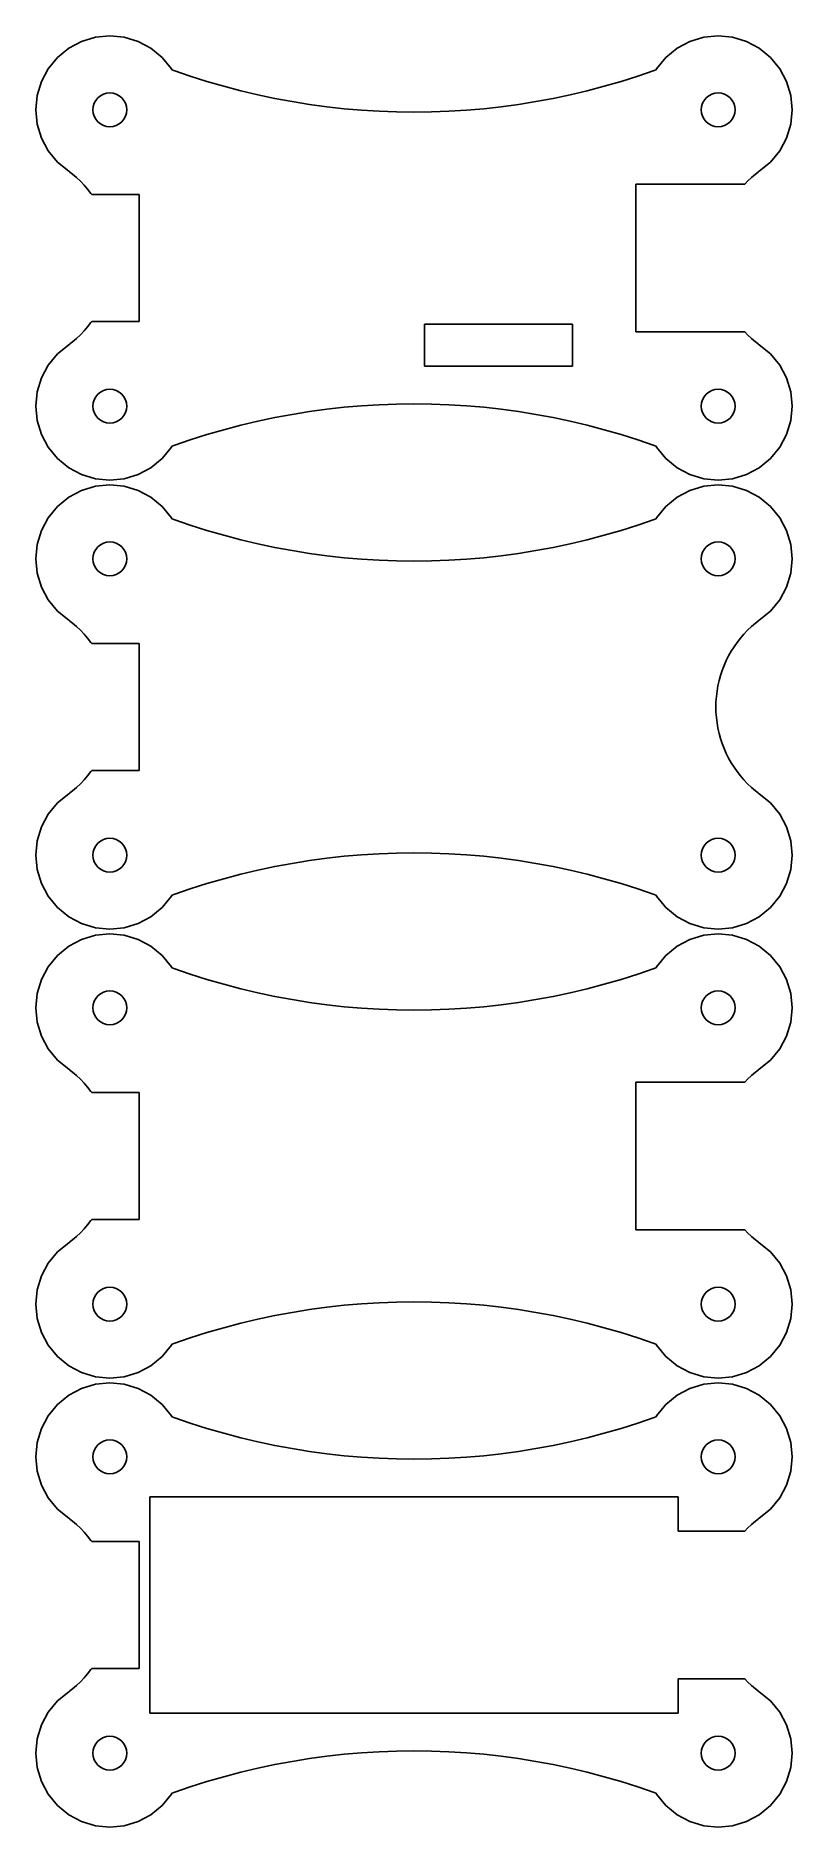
# Model space of a CAD drawing. Header units: metres. Extents: x -11 to 61, y -96 to 74.
import ezdxf

# ---------------------------------------------------------------- set-up
doc = ezdxf.new("R2010")
doc.units = ezdxf.units.M

msp = doc.modelspace()

# ---------------------------------------------------------------- linework, layer by layer
for p, q in [((-6.45695, 73.2453), (-7.66716, 72.5984)), ((-5.1438, 73.6437), (-6.45695, 73.2453)), ((-3.77817, 73.7782), (-5.1438, 73.6437)), ((-2.41254, 73.6437), (-3.77817, 73.7782)), ((-1.09938, 73.2453), (-2.41254, 73.6437)), ((0.11081, 72.5984), (-1.09938, 73.2453)), ((51.0994, 73.2453), (49.8892, 72.5984)), ((52.4125, 73.6437), (51.0994, 73.2453)), ((53.7782, 73.7782), (52.4125, 73.6437)), ((55.1438, 73.6437), (53.7782, 73.7782)), ((56.457, 73.2453), (55.1438, 73.6437)), ((57.6672, 72.5984), (56.457, 73.2453)), ((-8.72792, 71.7279), (-9.59845, 70.6672)), ((-7.66716, 72.5984), (-8.72792, 71.7279)), ((1.17157, 71.7279), (0.11081, 72.5984)), ((2.0421, 70.6672), (1.17157, 71.7279)), ((48.8284, 71.7279), (47.9579, 70.6672)), ((49.8892, 72.5984), (48.8284, 71.7279)), ((58.7279, 71.7279), (57.6672, 72.5984)), ((59.5984, 70.6672), (58.7279, 71.7279)), ((-9.59845, 70.6672), (-10.2453, 69.457)), ((2.10133, 70.5563), (2.0421, 70.6672)), ((2.11992, 70.5563), (2.10133, 70.5563)), ((2.2709, 70.5002), (2.11992, 70.5563)), ((3.8367, 69.9615), (2.2709, 70.5002)), ((5.41524, 69.4615), (3.8367, 69.9615)), ((46.1633, 69.9615), (44.5847, 69.4615)), ((47.7291, 70.5002), (46.1633, 69.9615)), ((47.8801, 70.5563), (47.7291, 70.5002)), ((47.8987, 70.5563), (47.8801, 70.5563)), ((47.9579, 70.6672), (47.8987, 70.5563)), ((60.2453, 69.457), (59.5984, 70.6672)), ((-10.6437, 68.1438), (-10.7782, 66.7782)), ((-10.2453, 69.457), (-10.6437, 68.1438)), ((-5.10852, 67.6671), (-4.90953, 67.9095)), ((-4.90953, 67.9095), (-4.66708, 68.1085)), ((-4.66708, 68.1085), (-4.39046, 68.2564)), ((-4.39046, 68.2564), (-4.09032, 68.3474)), ((-4.09032, 68.3474), (-3.77817, 68.3782)), ((-3.77817, 68.3782), (-3.46602, 68.3474)), ((-3.46602, 68.3474), (-3.16588, 68.2564)), ((-3.16588, 68.2564), (-2.88925, 68.1085)), ((-2.88925, 68.1085), (-2.64679, 67.9095)), ((-2.64679, 67.9095), (-2.44781, 67.6671)), ((7.00557, 69.0003), (5.41524, 69.4615)), ((8.60675, 68.5783), (7.00557, 69.0003)), ((10.2178, 68.1956), (8.60675, 68.5783)), ((11.8378, 67.8527), (10.2178, 68.1956)), ((13.4656, 67.5496), (11.8378, 67.8527)), ((38.1622, 67.8527), (36.5343, 67.5496)), ((39.7822, 68.1956), (38.1622, 67.8527)), ((41.3932, 68.5783), (39.7822, 68.1956)), ((42.9944, 69.0003), (41.3932, 68.5783)), ((44.5847, 69.4615), (42.9944, 69.0003)), ((52.4478, 67.6671), (52.6468, 67.9095)), ((52.6468, 67.9095), (52.8893, 68.1085)), ((52.8893, 68.1085), (53.1659, 68.2564)), ((53.1659, 68.2564), (53.466, 68.3474)), ((53.466, 68.3474), (53.7782, 68.3782)), ((53.7782, 68.3782), (54.0903, 68.3474)), ((54.0903, 68.3474), (54.3905, 68.2564)), ((54.3905, 68.2564), (54.6671, 68.1085)), ((54.6671, 68.1085), (54.9095, 67.9095)), ((54.9095, 67.9095), (55.1085, 67.6671)), ((60.6437, 68.1438), (60.2453, 69.457)), ((60.7782, 66.7782), (60.6437, 68.1438)), ((-10.7782, 66.7782), (-10.6437, 65.4125)), ((-5.37817, 66.7782), (-5.34743, 67.0903)), ((-5.34743, 66.466), (-5.37817, 66.7782)), ((-5.34743, 67.0903), (-5.25638, 67.3905)), ((-5.25638, 66.1659), (-5.34743, 66.466)), ((-5.25638, 67.3905), (-5.10852, 67.6671)), ((-5.10852, 65.8893), (-5.25638, 66.1659)), ((-2.44781, 67.6671), (-2.29996, 67.3905)), ((-2.29996, 66.1659), (-2.44781, 65.8893)), ((-2.29996, 67.3905), (-2.20891, 67.0903)), ((-2.20891, 66.466), (-2.29996, 66.1659)), ((-2.20891, 67.0903), (-2.17816, 66.7782)), ((-2.17816, 66.7782), (-2.20891, 66.466)), ((15.1005, 67.2866), (13.4656, 67.5496)), ((16.7413, 67.0637), (15.1005, 67.2866)), ((18.387, 66.8812), (16.7413, 67.0637)), ((20.0368, 66.7392), (18.387, 66.8812)), ((21.6895, 66.6376), (20.0368, 66.7392)), ((23.3443, 66.5767), (21.6895, 66.6376)), ((25, 66.5563), (23.3443, 66.5767)), ((26.6557, 66.5767), (25, 66.5563)), ((28.3105, 66.6376), (26.6557, 66.5767)), ((29.9632, 66.7392), (28.3105, 66.6376)), ((31.613, 66.8812), (29.9632, 66.7392)), ((33.2587, 67.0637), (31.613, 66.8812)), ((34.8995, 67.2866), (33.2587, 67.0637)), ((36.5343, 67.5496), (34.8995, 67.2866)), ((52.1782, 66.7782), (52.2089, 67.0903)), ((52.2089, 66.466), (52.1782, 66.7782)), ((52.2089, 67.0903), (52.3, 67.3905)), ((52.3, 66.1659), (52.2089, 66.466)), ((52.3, 67.3905), (52.4478, 67.6671)), ((52.4478, 65.8893), (52.3, 66.1659)), ((55.1085, 67.6671), (55.2564, 67.3905)), ((55.2564, 66.1659), (55.1085, 65.8893)), ((55.2564, 67.3905), (55.3474, 67.0903)), ((55.3474, 66.466), (55.2564, 66.1659)), ((55.3474, 67.0903), (55.3782, 66.7782)), ((55.3782, 66.7782), (55.3474, 66.466)), ((60.6437, 65.4125), (60.7782, 66.7782)), ((-10.6437, 65.4125), (-10.2453, 64.0994)), ((-4.90953, 65.6468), (-5.10852, 65.8893)), ((-4.66708, 65.4478), (-4.90953, 65.6468)), ((-4.39046, 65.3), (-4.66708, 65.4478)), ((-4.09032, 65.2089), (-4.39046, 65.3)), ((-3.77817, 65.1782), (-4.09032, 65.2089)), ((-3.46602, 65.2089), (-3.77817, 65.1782)), ((-3.16588, 65.3), (-3.46602, 65.2089)), ((-2.88925, 65.4478), (-3.16588, 65.3)), ((-2.64679, 65.6468), (-2.88925, 65.4478)), ((-2.44781, 65.8893), (-2.64679, 65.6468)), ((52.6468, 65.6468), (52.4478, 65.8893)), ((52.8893, 65.4478), (52.6468, 65.6468)), ((53.1659, 65.3), (52.8893, 65.4478)), ((53.466, 65.2089), (53.1659, 65.3)), ((53.7782, 65.1782), (53.466, 65.2089)), ((54.0903, 65.2089), (53.7782, 65.1782)), ((54.3905, 65.3), (54.0903, 65.2089)), ((54.6671, 65.4478), (54.3905, 65.3)), ((54.9095, 65.6468), (54.6671, 65.4478)), ((55.1085, 65.8893), (54.9095, 65.6468)), ((60.2453, 64.0994), (60.6437, 65.4125)), ((-10.2453, 64.0994), (-9.59845, 62.8892)), ((-9.59845, 62.8892), (-8.72792, 61.8284)), ((58.7279, 61.8284), (59.5984, 62.8892)), ((59.5984, 62.8892), (60.2453, 64.0994)), ((-8.72792, 61.8284), (-7.66716, 60.9579)), ((57.6672, 60.9579), (58.7279, 61.8284)), ((-7.66716, 60.9579), (-7.55634, 60.8987)), ((-7.55634, 60.8987), (-7.55634, 60.8816)), ((-7.55634, 60.8816), (-7.31221, 60.6911)), ((-7.31221, 60.6911), (-6.9304, 60.3618)), ((-6.9304, 60.3618), (-6.56523, 60.0141)), ((-6.56523, 60.0141), (-6.21754, 59.6489)), ((-6.21754, 59.6489), (-5.8882, 59.2671)), ((46, 45.75), (46, 59.75)), ((46, 59.75), (56.3138, 59.75)), ((56.3138, 59.75), (56.5652, 60.0141)), ((56.5652, 60.0141), (56.9304, 60.3618)), ((56.9304, 60.3618), (57.3122, 60.6911)), ((57.3122, 60.6911), (57.5563, 60.8816)), ((57.5563, 60.8987), (57.6672, 60.9579)), ((57.5563, 60.8816), (57.5563, 60.8987)), ((-5.8882, 59.2671), (-5.57799, 58.8696)), ((-5.57799, 58.8696), (-5.49376, 58.75)), ((-5.49376, 58.75), (-1, 58.75)), ((-1, 58.75), (-1, 46.75)), ((-6.21754, 45.8511), (-6.56523, 45.4859)), ((-5.8882, 46.2329), (-6.21754, 45.8511)), ((-5.57799, 46.6304), (-5.8882, 46.2329)), ((-5.49374, 46.75), (-5.57799, 46.6304)), ((-1, 46.75), (-5.49374, 46.75)), ((26, 42.5), (26, 46.5)), ((26, 46.5), (40, 46.5)), ((40, 46.5), (40, 42.5)), ((-7.66716, 44.5421), (-8.72792, 43.6716)), ((-7.55634, 44.6013), (-7.66716, 44.5421)), ((-7.31221, 44.8089), (-7.55634, 44.6184)), ((-7.55634, 44.6184), (-7.55634, 44.6013)), ((-6.9304, 45.1382), (-7.31221, 44.8089)), ((-6.56523, 45.4859), (-6.9304, 45.1382)), ((56.3138, 45.75), (46, 45.75)), ((56.5652, 45.4859), (56.3138, 45.75)), ((56.9304, 45.1382), (56.5652, 45.4859)), ((57.3122, 44.8089), (56.9304, 45.1382)), ((57.5563, 44.6184), (57.3122, 44.8089)), ((57.5563, 44.6013), (57.5563, 44.6184)), ((57.6672, 44.5421), (57.5563, 44.6013)), ((58.7279, 43.6716), (57.6672, 44.5421)), ((-9.59845, 42.6108), (-10.2453, 41.4006)), ((-8.72792, 43.6716), (-9.59845, 42.6108)), ((40, 42.5), (26, 42.5)), ((59.5984, 42.6108), (58.7279, 43.6716)), ((60.2453, 41.4006), (59.5984, 42.6108)), ((-10.2453, 41.4006), (-10.6437, 40.0875)), ((60.6437, 40.0875), (60.2453, 41.4006)), ((-10.6437, 40.0875), (-10.7782, 38.7218)), ((-5.37817, 38.7218), (-5.34743, 39.034)), ((-5.34743, 39.034), (-5.25638, 39.3341)), ((-5.25638, 39.3341), (-5.10852, 39.6107)), ((-5.10852, 39.6107), (-4.90953, 39.8532)), ((-4.90953, 39.8532), (-4.66708, 40.0522)), ((-4.66708, 40.0522), (-4.39046, 40.2)), ((-4.39046, 40.2), (-4.09032, 40.2911)), ((-4.09032, 40.2911), (-3.77817, 40.3218)), ((-3.77817, 40.3218), (-3.46602, 40.2911)), ((-3.46602, 40.2911), (-3.16588, 40.2)), ((-3.16588, 40.2), (-2.88925, 40.0522)), ((-2.88925, 40.0522), (-2.64679, 39.8532)), ((-2.64679, 39.8532), (-2.44781, 39.6107)), ((-2.44781, 39.6107), (-2.29996, 39.3341)), ((-2.29996, 39.3341), (-2.20891, 39.034)), ((-2.20891, 39.034), (-2.17816, 38.7218)), ((52.1782, 38.7218), (52.2089, 39.034)), ((52.2089, 39.034), (52.3, 39.3341)), ((52.3, 39.3341), (52.4478, 39.6107)), ((52.4478, 39.6107), (52.6468, 39.8532)), ((52.6468, 39.8532), (52.8893, 40.0522)), ((52.8893, 40.0522), (53.1659, 40.2)), ((53.1659, 40.2), (53.466, 40.2911)), ((53.466, 40.2911), (53.7782, 40.3218)), ((53.7782, 40.3218), (54.0903, 40.2911)), ((54.0903, 40.2911), (54.3905, 40.2)), ((54.3905, 40.2), (54.6671, 40.0522)), ((54.6671, 40.0522), (54.9095, 39.8532)), ((54.9095, 39.8532), (55.1085, 39.6107)), ((55.1085, 39.6107), (55.2564, 39.3341)), ((55.2564, 39.3341), (55.3474, 39.034)), ((55.3474, 39.034), (55.3782, 38.7218)), ((60.7782, 38.7218), (60.6437, 40.0875)), ((-10.7782, 38.7218), (-10.6437, 37.3562)), ((-10.6437, 37.3562), (-10.2453, 36.043)), ((-5.34743, 38.4097), (-5.37817, 38.7218)), ((-5.25638, 38.1095), (-5.34743, 38.4097)), ((-5.10852, 37.8329), (-5.25638, 38.1095)), ((-4.90953, 37.5905), (-5.10852, 37.8329)), ((-4.66708, 37.3915), (-4.90953, 37.5905)), ((-4.39046, 37.2436), (-4.66708, 37.3915)), ((-2.88925, 37.3915), (-3.16588, 37.2436)), ((-2.64679, 37.5905), (-2.88925, 37.3915)), ((-2.44781, 37.8329), (-2.64679, 37.5905)), ((-2.29996, 38.1095), (-2.44781, 37.8329)), ((-2.20891, 38.4097), (-2.29996, 38.1095)), ((-2.17816, 38.7218), (-2.20891, 38.4097)), ((8.60675, 36.9217), (10.2178, 37.3044)), ((10.2178, 37.3044), (11.8378, 37.6473)), ((11.8378, 37.6473), (13.4656, 37.9504)), ((13.4656, 37.9504), (15.1005, 38.2134)), ((15.1005, 38.2134), (16.7413, 38.4363)), ((16.7413, 38.4363), (18.387, 38.6188)), ((18.387, 38.6188), (20.0368, 38.7608)), ((20.0368, 38.7608), (21.6895, 38.8624)), ((21.6895, 38.8624), (23.3443, 38.9233)), ((23.3443, 38.9233), (25, 38.9437)), ((25, 38.9437), (26.6557, 38.9233)), ((26.6557, 38.9233), (28.3105, 38.8624)), ((28.3105, 38.8624), (29.9632, 38.7608)), ((29.9632, 38.7608), (31.613, 38.6188)), ((31.613, 38.6188), (33.2587, 38.4363)), ((33.2587, 38.4363), (34.8995, 38.2134)), ((34.8995, 38.2134), (36.5343, 37.9504)), ((36.5343, 37.9504), (38.1622, 37.6473)), ((38.1622, 37.6473), (39.7822, 37.3044)), ((39.7822, 37.3044), (41.3932, 36.9217)), ((52.2089, 38.4097), (52.1782, 38.7218)), ((52.3, 38.1095), (52.2089, 38.4097)), ((52.4478, 37.8329), (52.3, 38.1095)), ((52.6468, 37.5905), (52.4478, 37.8329)), ((52.8893, 37.3915), (52.6468, 37.5905)), ((53.1659, 37.2436), (52.8893, 37.3915)), ((54.6671, 37.3915), (54.3905, 37.2436)), ((54.9095, 37.5905), (54.6671, 37.3915)), ((55.1085, 37.8329), (54.9095, 37.5905)), ((55.2564, 38.1095), (55.1085, 37.8329)), ((55.3474, 38.4097), (55.2564, 38.1095)), ((55.3782, 38.7218), (55.3474, 38.4097)), ((60.2453, 36.043), (60.6437, 37.3562)), ((60.6437, 37.3562), (60.7782, 38.7218)), ((-10.2453, 36.043), (-9.59845, 34.8328)), ((-4.09032, 37.1526), (-4.39046, 37.2436)), ((-3.77817, 37.1218), (-4.09032, 37.1526)), ((-3.46602, 37.1526), (-3.77817, 37.1218)), ((-3.16588, 37.2436), (-3.46602, 37.1526)), ((3.8367, 35.5385), (5.41524, 36.0385)), ((5.41524, 36.0385), (7.00557, 36.4997)), ((7.00557, 36.4997), (8.60675, 36.9217)), ((41.3932, 36.9217), (42.9944, 36.4997)), ((42.9944, 36.4997), (44.5847, 36.0385)), ((44.5847, 36.0385), (46.1633, 35.5385)), ((53.466, 37.1526), (53.1659, 37.2436)), ((53.7782, 37.1218), (53.466, 37.1526)), ((54.0903, 37.1526), (53.7782, 37.1218)), ((54.3905, 37.2436), (54.0903, 37.1526)), ((59.5984, 34.8328), (60.2453, 36.043)), ((-9.59845, 34.8328), (-8.72792, 33.7721)), ((1.17157, 33.7721), (2.0421, 34.8328)), ((2.0421, 34.8328), (2.10133, 34.9437)), ((2.10133, 34.9437), (2.11992, 34.9437)), ((2.11992, 34.9437), (2.2709, 34.9998)), ((2.2709, 34.9998), (3.8367, 35.5385)), ((46.1633, 35.5385), (47.7291, 34.9998)), ((47.7291, 34.9998), (47.8801, 34.9437)), ((47.8801, 34.9437), (47.8987, 34.9437)), ((47.8987, 34.9437), (47.9579, 34.8328)), ((47.9579, 34.8328), (48.8284, 33.7721)), ((58.7279, 33.7721), (59.5984, 34.8328)), ((-8.72792, 33.7721), (-7.66716, 32.9016)), ((-7.66716, 32.9016), (-6.45695, 32.2547)), ((-6.45695, 32.2547), (-5.1438, 31.8563)), ((-2.41254, 31.8563), (-1.09938, 32.2547)), ((-1.09938, 32.2547), (0.11081, 32.9016)), ((0.11081, 32.9016), (1.17157, 33.7721)), ((48.8284, 33.7721), (49.8892, 32.9016)), ((49.8892, 32.9016), (51.0994, 32.2547)), ((51.0994, 32.2547), (52.4125, 31.8563)), ((55.1438, 31.8563), (56.457, 32.2547)), ((56.457, 32.2547), (57.6672, 32.9016)), ((57.6672, 32.9016), (58.7279, 33.7721)), ((-6.45695, 30.7453), (-7.66716, 30.0984)), ((-5.1438, 31.1437), (-6.45695, 30.7453)), ((-5.1438, 31.8563), (-3.77817, 31.7218)), ((-3.77817, 31.2782), (-5.1438, 31.1437)), ((-3.77817, 31.7218), (-2.41254, 31.8563)), ((-2.41254, 31.1437), (-3.77817, 31.2782)), ((-1.09938, 30.7453), (-2.41254, 31.1437)), ((0.11081, 30.0984), (-1.09938, 30.7453)), ((51.0994, 30.7453), (49.8892, 30.0984)), ((52.4125, 31.1437), (51.0994, 30.7453)), ((52.4125, 31.8563), (53.7782, 31.7218)), ((53.7782, 31.2782), (52.4125, 31.1437)), ((53.7782, 31.7218), (55.1438, 31.8563)), ((55.1438, 31.1437), (53.7782, 31.2782)), ((56.457, 30.7453), (55.1438, 31.1437)), ((57.6672, 30.0984), (56.457, 30.7453)), ((-8.72792, 29.2279), (-9.59845, 28.1672)), ((-7.66716, 30.0984), (-8.72792, 29.2279)), ((1.17157, 29.2279), (0.11081, 30.0984)), ((2.0421, 28.1672), (1.17157, 29.2279)), ((48.8284, 29.2279), (47.9579, 28.1672)), ((49.8892, 30.0984), (48.8284, 29.2279)), ((58.7279, 29.2279), (57.6672, 30.0984)), ((59.5984, 28.1672), (58.7279, 29.2279)), ((-9.59845, 28.1672), (-10.2453, 26.957)), ((2.10133, 28.0563), (2.0421, 28.1672)), ((2.11992, 28.0563), (2.10133, 28.0563)), ((2.2709, 28.0002), (2.11992, 28.0563)), ((3.8367, 27.4615), (2.2709, 28.0002)), ((5.41524, 26.9615), (3.8367, 27.4615)), ((46.1633, 27.4615), (44.5847, 26.9615)), ((47.7291, 28.0002), (46.1633, 27.4615)), ((47.8801, 28.0563), (47.7291, 28.0002)), ((47.8987, 28.0563), (47.8801, 28.0563)), ((47.9579, 28.1672), (47.8987, 28.0563)), ((60.2453, 26.957), (59.5984, 28.1672)), ((-10.6437, 25.6438), (-10.7782, 24.2782)), ((-10.2453, 26.957), (-10.6437, 25.6438)), ((-4.90953, 25.4095), (-4.66708, 25.6085)), ((-4.66708, 25.6085), (-4.39046, 25.7564)), ((-4.39046, 25.7564), (-4.09032, 25.8474)), ((-4.09032, 25.8474), (-3.77817, 25.8782)), ((-3.77817, 25.8782), (-3.46602, 25.8474)), ((-3.46602, 25.8474), (-3.16588, 25.7564)), ((-3.16588, 25.7564), (-2.88925, 25.6085)), ((-2.88925, 25.6085), (-2.64679, 25.4095)), ((7.00557, 26.5003), (5.41524, 26.9615)), ((8.60675, 26.0783), (7.00557, 26.5003)), ((10.2178, 25.6956), (8.60675, 26.0783)), ((11.8378, 25.3527), (10.2178, 25.6956)), ((39.7822, 25.6956), (38.1622, 25.3527)), ((41.3932, 26.0783), (39.7822, 25.6956)), ((42.9944, 26.5003), (41.3932, 26.0783)), ((44.5847, 26.9615), (42.9944, 26.5003)), ((52.6468, 25.4095), (52.8893, 25.6085)), ((52.8893, 25.6085), (53.1659, 25.7564)), ((53.1659, 25.7564), (53.466, 25.8474)), ((53.466, 25.8474), (53.7782, 25.8782)), ((53.7782, 25.8782), (54.0903, 25.8474)), ((54.0903, 25.8474), (54.3905, 25.7564)), ((54.3905, 25.7564), (54.6671, 25.6085)), ((54.6671, 25.6085), (54.9095, 25.4095)), ((60.6437, 25.6438), (60.2453, 26.957)), ((60.7782, 24.2782), (60.6437, 25.6438)), ((-10.7782, 24.2782), (-10.6437, 22.9125)), ((-5.37817, 24.2782), (-5.34743, 24.5903)), ((-5.34743, 23.966), (-5.37817, 24.2782)), ((-5.34743, 24.5903), (-5.25638, 24.8905)), ((-5.25638, 23.6659), (-5.34743, 23.966)), ((-5.25638, 24.8905), (-5.10852, 25.1671)), ((-5.10852, 25.1671), (-4.90953, 25.4095)), ((-2.64679, 25.4095), (-2.44781, 25.1671)), ((-2.44781, 25.1671), (-2.29996, 24.8905)), ((-2.29996, 24.8905), (-2.20891, 24.5903)), ((-2.20891, 23.966), (-2.29996, 23.6659)), ((-2.20891, 24.5903), (-2.17816, 24.2782)), ((-2.17816, 24.2782), (-2.20891, 23.966)), ((13.4656, 25.0496), (11.8378, 25.3527)), ((15.1005, 24.7866), (13.4656, 25.0496)), ((16.7413, 24.5637), (15.1005, 24.7866)), ((18.387, 24.3812), (16.7413, 24.5637)), ((20.0368, 24.2392), (18.387, 24.3812)), ((21.6895, 24.1376), (20.0368, 24.2392)), ((23.3443, 24.0767), (21.6895, 24.1376)), ((25, 24.0563), (23.3443, 24.0767)), ((26.6557, 24.0767), (25, 24.0563)), ((28.3105, 24.1376), (26.6557, 24.0767)), ((29.9632, 24.2392), (28.3105, 24.1376)), ((31.613, 24.3812), (29.9632, 24.2392)), ((33.2587, 24.5637), (31.613, 24.3812)), ((34.8995, 24.7866), (33.2587, 24.5637)), ((36.5343, 25.0496), (34.8995, 24.7866)), ((38.1622, 25.3527), (36.5343, 25.0496)), ((52.1782, 24.2782), (52.2089, 24.5903)), ((52.2089, 23.966), (52.1782, 24.2782)), ((52.2089, 24.5903), (52.3, 24.8905)), ((52.3, 23.6659), (52.2089, 23.966)), ((52.3, 24.8905), (52.4478, 25.1671)), ((52.4478, 25.1671), (52.6468, 25.4095)), ((54.9095, 25.4095), (55.1085, 25.1671)), ((55.1085, 25.1671), (55.2564, 24.8905)), ((55.2564, 24.8905), (55.3474, 24.5903)), ((55.3474, 23.966), (55.2564, 23.6659)), ((55.3474, 24.5903), (55.3782, 24.2782)), ((55.3782, 24.2782), (55.3474, 23.966)), ((60.6437, 22.9125), (60.7782, 24.2782)), ((-10.6437, 22.9125), (-10.2453, 21.5994)), ((-5.10852, 23.3893), (-5.25638, 23.6659)), ((-4.90953, 23.1468), (-5.10852, 23.3893)), ((-4.66708, 22.9478), (-4.90953, 23.1468)), ((-4.39046, 22.8), (-4.66708, 22.9478)), ((-4.09032, 22.7089), (-4.39046, 22.8)), ((-3.77817, 22.6782), (-4.09032, 22.7089)), ((-3.46602, 22.7089), (-3.77817, 22.6782)), ((-3.16588, 22.8), (-3.46602, 22.7089)), ((-2.88925, 22.9478), (-3.16588, 22.8)), ((-2.64679, 23.1468), (-2.88925, 22.9478)), ((-2.44781, 23.3893), (-2.64679, 23.1468)), ((-2.29996, 23.6659), (-2.44781, 23.3893)), ((52.4478, 23.3893), (52.3, 23.6659)), ((52.6468, 23.1468), (52.4478, 23.3893)), ((52.8893, 22.9478), (52.6468, 23.1468)), ((53.1659, 22.8), (52.8893, 22.9478)), ((53.466, 22.7089), (53.1659, 22.8)), ((53.7782, 22.6782), (53.466, 22.7089)), ((54.0903, 22.7089), (53.7782, 22.6782)), ((54.3905, 22.8), (54.0903, 22.7089)), ((54.6671, 22.9478), (54.3905, 22.8)), ((54.9095, 23.1468), (54.6671, 22.9478)), ((55.1085, 23.3893), (54.9095, 23.1468)), ((55.2564, 23.6659), (55.1085, 23.3893)), ((60.2453, 21.5994), (60.6437, 22.9125)), ((-10.2453, 21.5994), (-9.59845, 20.3892)), ((-9.59845, 20.3892), (-8.72792, 19.3284)), ((58.7279, 19.3284), (59.5984, 20.3892)), ((59.5984, 20.3892), (60.2453, 21.5994)), ((-8.72792, 19.3284), (-7.66716, 18.4579)), ((57.6672, 18.4579), (58.7279, 19.3284)), ((-7.66716, 18.4579), (-7.55634, 18.3987)), ((-7.55634, 18.3987), (-7.55634, 18.3816)), ((-7.55634, 18.3816), (-7.31221, 18.1911)), ((-7.31221, 18.1911), (-6.9304, 17.8618)), ((-6.9304, 17.8618), (-6.56523, 17.5141)), ((-6.56523, 17.5141), (-6.21754, 17.1489)), ((-6.21754, 17.1489), (-5.8882, 16.7671)), ((55.8882, 16.7671), (56.2175, 17.1489)), ((56.2175, 17.1489), (56.5652, 17.5141)), ((56.5652, 17.5141), (56.9304, 17.8618)), ((56.9304, 17.8618), (57.3122, 18.1911)), ((57.3122, 18.1911), (57.5563, 18.3816)), ((57.5563, 18.3987), (57.6672, 18.4579)), ((57.5563, 18.3816), (57.5563, 18.3987)), ((-5.8882, 16.7671), (-5.57799, 16.3696)), ((-5.57799, 16.3696), (-5.49376, 16.25)), ((-5.49376, 16.25), (-1, 16.25)), ((-1, 16.25), (-1, 4.25)), ((54.7694, 15.0927), (55.0179, 15.5314)), ((55.0179, 15.5314), (55.2877, 15.9574)), ((55.2877, 15.9574), (55.578, 16.3696)), ((55.578, 16.3696), (55.8882, 16.7671)), ((53.9987, 13.2321), (54.1569, 13.7109)), ((54.1569, 13.7109), (54.3383, 14.1813)), ((54.3383, 14.1813), (54.5427, 14.6423)), ((54.5427, 14.6423), (54.7694, 15.0927)), ((53.6675, 11.7574), (53.7537, 12.2542)), ((53.7537, 12.2542), (53.8642, 12.7461)), ((53.8642, 12.7461), (53.9987, 13.2321)), ((53.5563, 10.25), (53.5687, 10.7541)), ((53.5687, 9.74593), (53.5563, 10.25)), ((53.5687, 10.7541), (53.6058, 11.2569)), ((53.6058, 11.2569), (53.6675, 11.7574)), ((53.6058, 9.24306), (53.5687, 9.74593)), ((53.6675, 8.74263), (53.6058, 9.24306)), ((53.7537, 8.24583), (53.6675, 8.74263)), ((53.8642, 7.75386), (53.7537, 8.24583)), ((53.9987, 7.2679), (53.8642, 7.75386)), ((54.1569, 6.78912), (53.9987, 7.2679)), ((54.3383, 6.3187), (54.1569, 6.78912)), ((54.5427, 5.85773), (54.3383, 6.3187)), ((54.7694, 5.40733), (54.5427, 5.85773)), ((55.0179, 4.96863), (54.7694, 5.40733)), ((-5.8882, 3.73288), (-6.21754, 3.35107)), ((-5.57799, 4.13039), (-5.8882, 3.73288)), ((-5.49374, 4.25), (-5.57799, 4.13039)), ((-1, 4.25), (-5.49374, 4.25)), ((55.2877, 4.54263), (55.0179, 4.96863)), ((55.578, 4.13039), (55.2877, 4.54263)), ((55.8882, 3.73288), (55.578, 4.13039)), ((56.2175, 3.35107), (55.8882, 3.73288)), ((-7.66716, 2.0421), (-8.72792, 1.17157)), ((-7.55634, 2.10133), (-7.66716, 2.0421)), ((-7.31221, 2.30887), (-7.55634, 2.11836)), ((-7.55634, 2.11836), (-7.55634, 2.10133)), ((-6.9304, 2.63821), (-7.31221, 2.30887)), ((-6.56523, 2.9859), (-6.9304, 2.63821)), ((-6.21754, 3.35107), (-6.56523, 2.9859)), ((56.5652, 2.9859), (56.2175, 3.35107)), ((56.9304, 2.63821), (56.5652, 2.9859)), ((57.3122, 2.30887), (56.9304, 2.63821)), ((57.5563, 2.11836), (57.3122, 2.30887)), ((57.5563, 2.10133), (57.5563, 2.11836)), ((57.6672, 2.0421), (57.5563, 2.10133)), ((58.7279, 1.17157), (57.6672, 2.0421)), ((-9.59845, 0.11081), (-10.2453, -1.09938)), ((-8.72792, 1.17157), (-9.59845, 0.11081)), ((59.5984, 0.11081), (58.7279, 1.17157)), ((60.2453, -1.09938), (59.5984, 0.11081)), ((-10.2453, -1.09938), (-10.6437, -2.41254)), ((60.6437, -2.41254), (60.2453, -1.09938)), ((-10.6437, -2.41254), (-10.7782, -3.77817)), ((-5.34743, -3.46602), (-5.25638, -3.16588)), ((-5.25638, -3.16588), (-5.10852, -2.88925)), ((-5.10852, -2.88925), (-4.90953, -2.64679)), ((-4.90953, -2.64679), (-4.66708, -2.44781)), ((-4.66708, -2.44781), (-4.39046, -2.29996)), ((-4.39046, -2.29996), (-4.09032, -2.20891)), ((-4.09032, -2.20891), (-3.77817, -2.17816)), ((-3.77817, -2.17816), (-3.46602, -2.20891)), ((-3.46602, -2.20891), (-3.16588, -2.29996)), ((-3.16588, -2.29996), (-2.88925, -2.44781)), ((-2.88925, -2.44781), (-2.64679, -2.64679)), ((-2.64679, -2.64679), (-2.44781, -2.88925)), ((-2.44781, -2.88925), (-2.29996, -3.16588)), ((-2.29996, -3.16588), (-2.20891, -3.46602)), ((52.2089, -3.46602), (52.3, -3.16588)), ((52.3, -3.16588), (52.4478, -2.88925)), ((52.4478, -2.88925), (52.6468, -2.64679)), ((52.6468, -2.64679), (52.8893, -2.44781)), ((52.8893, -2.44781), (53.1659, -2.29996)), ((53.1659, -2.29996), (53.466, -2.20891)), ((53.466, -2.20891), (53.7782, -2.17816)), ((53.7782, -2.17816), (54.0903, -2.20891)), ((54.0903, -2.20891), (54.3905, -2.29996)), ((54.3905, -2.29996), (54.6671, -2.44781)), ((54.6671, -2.44781), (54.9095, -2.64679)), ((54.9095, -2.64679), (55.1085, -2.88925)), ((55.1085, -2.88925), (55.2564, -3.16588)), ((55.2564, -3.16588), (55.3474, -3.46602)), ((60.7782, -3.77817), (60.6437, -2.41254)), ((-10.7782, -3.77817), (-10.6437, -5.1438)), ((-5.37817, -3.77817), (-5.34743, -3.46602)), ((-5.34743, -4.09032), (-5.37817, -3.77817)), ((-5.25638, -4.39046), (-5.34743, -4.09032)), ((-5.10852, -4.66708), (-5.25638, -4.39046)), ((-4.90953, -4.90953), (-5.10852, -4.66708)), ((-4.66708, -5.10852), (-4.90953, -4.90953)), ((-2.64679, -4.90953), (-2.88925, -5.10852)), ((-2.44781, -4.66708), (-2.64679, -4.90953)), ((-2.29996, -4.39046), (-2.44781, -4.66708)), ((-2.20891, -4.09032), (-2.29996, -4.39046)), ((-2.20891, -3.46602), (-2.17816, -3.77817)), ((-2.17816, -3.77817), (-2.20891, -4.09032)), ((10.2178, -5.19565), (11.8378, -4.85271)), ((11.8378, -4.85271), (13.4656, -4.54962)), ((13.4656, -4.54962), (15.1005, -4.28658)), ((15.1005, -4.28658), (16.7413, -4.06372)), ((16.7413, -4.06372), (18.387, -3.88121)), ((18.387, -3.88121), (20.0368, -3.73915)), ((20.0368, -3.73915), (21.6895, -3.6376)), ((21.6895, -3.6376), (23.3443, -3.57666)), ((23.3443, -3.57666), (25, -3.55634)), ((25, -3.55634), (26.6557, -3.57666)), ((26.6557, -3.57666), (28.3105, -3.6376)), ((28.3105, -3.6376), (29.9632, -3.73915)), ((29.9632, -3.73915), (31.613, -3.88121)), ((31.613, -3.88121), (33.2587, -4.06372)), ((33.2587, -4.06372), (34.8995, -4.28658)), ((34.8995, -4.28658), (36.5343, -4.54962)), ((36.5343, -4.54962), (38.1622, -4.85271)), ((38.1622, -4.85271), (39.7822, -5.19565)), ((52.1782, -3.77817), (52.2089, -3.46602)), ((52.2089, -4.09032), (52.1782, -3.77817)), ((52.3, -4.39046), (52.2089, -4.09032)), ((52.4478, -4.66708), (52.3, -4.39046)), ((52.6468, -4.90953), (52.4478, -4.66708)), ((52.8893, -5.10852), (52.6468, -4.90953)), ((54.9095, -4.90953), (54.6671, -5.10852)), ((55.1085, -4.66708), (54.9095, -4.90953)), ((55.2564, -4.39046), (55.1085, -4.66708)), ((55.3474, -4.09032), (55.2564, -4.39046)), ((55.3474, -3.46602), (55.3782, -3.77817)), ((55.3782, -3.77817), (55.3474, -4.09032)), ((60.6437, -5.1438), (60.7782, -3.77817)), ((-10.6437, -5.1438), (-10.2453, -6.45695)), ((-10.2453, -6.45695), (-9.59845, -7.66716)), ((-4.39046, -5.25638), (-4.66708, -5.10852)), ((-4.09032, -5.34743), (-4.39046, -5.25638)), ((-3.77817, -5.37817), (-4.09032, -5.34743)), ((-3.46602, -5.34743), (-3.77817, -5.37817)), ((-3.16588, -5.25638), (-3.46602, -5.34743)), ((-2.88925, -5.10852), (-3.16588, -5.25638)), ((3.8367, -6.96155), (5.41524, -6.46147)), ((5.41524, -6.46147), (7.00557, -6.00027)), ((7.00557, -6.00027), (8.60675, -5.57826)), ((8.60675, -5.57826), (10.2178, -5.19565)), ((39.7822, -5.19565), (41.3932, -5.57826)), ((41.3932, -5.57826), (42.9944, -6.00027)), ((42.9944, -6.00027), (44.5847, -6.46147)), ((44.5847, -6.46147), (46.1633, -6.96155)), ((53.1659, -5.25638), (52.8893, -5.10852)), ((53.466, -5.34743), (53.1659, -5.25638)), ((53.7782, -5.37817), (53.466, -5.34743)), ((54.0903, -5.34743), (53.7782, -5.37817)), ((54.3905, -5.25638), (54.0903, -5.34743)), ((54.6671, -5.10852), (54.3905, -5.25638)), ((59.5984, -7.66716), (60.2453, -6.45695)), ((60.2453, -6.45695), (60.6437, -5.1438)), ((-9.59845, -7.66716), (-8.72792, -8.72792)), ((1.17157, -8.72792), (2.0421, -7.66716)), ((2.0421, -7.66716), (2.10133, -7.55634)), ((2.10133, -7.55634), (2.11992, -7.55634)), ((2.11992, -7.55634), (2.2709, -7.50021)), ((2.2709, -7.50021), (3.8367, -6.96155)), ((46.1633, -6.96155), (47.7291, -7.50021)), ((47.7291, -7.50021), (47.8801, -7.55634)), ((47.8801, -7.55634), (47.8987, -7.55634)), ((47.8987, -7.55634), (47.9579, -7.66716)), ((47.9579, -7.66716), (48.8284, -8.72792)), ((58.7279, -8.72792), (59.5984, -7.66716)), ((-8.72792, -8.72792), (-7.66716, -9.59845)), ((-7.66716, -9.59845), (-6.45695, -10.2453)), ((-1.09938, -10.2453), (0.11081, -9.59845)), ((0.11081, -9.59845), (1.17157, -8.72792)), ((48.8284, -8.72792), (49.8892, -9.59845)), ((49.8892, -9.59845), (51.0994, -10.2453)), ((56.457, -10.2453), (57.6672, -9.59845)), ((57.6672, -9.59845), (58.7279, -8.72792)), ((-6.45695, -11.7547), (-7.66716, -12.4016)), ((-6.45695, -10.2453), (-5.1438, -10.6437)), ((-5.1438, -11.3563), (-6.45695, -11.7547)), ((-5.1438, -10.6437), (-3.77817, -10.7782)), ((-3.77817, -11.2218), (-5.1438, -11.3563)), ((-3.77817, -10.7782), (-2.41254, -10.6437)), ((-2.41254, -11.3563), (-3.77817, -11.2218)), ((-2.41254, -10.6437), (-1.09938, -10.2453)), ((-1.09938, -11.7547), (-2.41254, -11.3563)), ((0.11081, -12.4016), (-1.09938, -11.7547)), ((51.0994, -11.7547), (49.8892, -12.4016)), ((51.0994, -10.2453), (52.4125, -10.6437)), ((52.4125, -11.3563), (51.0994, -11.7547)), ((52.4125, -10.6437), (53.7782, -10.7782)), ((53.7782, -11.2218), (52.4125, -11.3563)), ((53.7782, -10.7782), (55.1438, -10.6437)), ((55.1438, -11.3563), (53.7782, -11.2218)), ((55.1438, -10.6437), (56.457, -10.2453)), ((56.457, -11.7547), (55.1438, -11.3563)), ((57.6672, -12.4016), (56.457, -11.7547)), ((-8.72792, -13.2721), (-9.59845, -14.3328)), ((-7.66716, -12.4016), (-8.72792, -13.2721)), ((1.17157, -13.2721), (0.11081, -12.4016)), ((2.0421, -14.3328), (1.17157, -13.2721)), ((48.8284, -13.2721), (47.9579, -14.3328)), ((49.8892, -12.4016), (48.8284, -13.2721)), ((58.7279, -13.2721), (57.6672, -12.4016)), ((59.5984, -14.3328), (58.7279, -13.2721)), ((-9.59845, -14.3328), (-10.2453, -15.543)), ((2.10133, -14.4437), (2.0421, -14.3328)), ((2.11992, -14.4437), (2.10133, -14.4437)), ((2.2709, -14.4998), (2.11992, -14.4437)), ((3.8367, -15.0385), (2.2709, -14.4998)), ((5.41524, -15.5385), (3.8367, -15.0385)), ((46.1633, -15.0385), (44.5847, -15.5385)), ((47.7291, -14.4998), (46.1633, -15.0385)), ((47.8801, -14.4437), (47.7291, -14.4998)), ((47.8987, -14.4437), (47.8801, -14.4437)), ((47.9579, -14.3328), (47.8987, -14.4437)), ((60.2453, -15.543), (59.5984, -14.3328)), ((-10.6437, -16.8562), (-10.7782, -18.2218)), ((-10.2453, -15.543), (-10.6437, -16.8562)), ((-4.90953, -17.0905), (-4.66708, -16.8915)), ((-4.66708, -16.8915), (-4.39046, -16.7436)), ((-4.39046, -16.7436), (-4.09032, -16.6526)), ((-4.09032, -16.6526), (-3.77817, -16.6218)), ((-3.77817, -16.6218), (-3.46602, -16.6526)), ((-3.46602, -16.6526), (-3.16588, -16.7436)), ((-3.16588, -16.7436), (-2.88925, -16.8915)), ((-2.88925, -16.8915), (-2.64679, -17.0905)), ((7.00557, -15.9997), (5.41524, -15.5385)), ((8.60675, -16.4217), (7.00557, -15.9997)), ((10.2178, -16.8044), (8.60675, -16.4217)), ((11.8378, -17.1473), (10.2178, -16.8044)), ((39.7822, -16.8044), (38.1622, -17.1473)), ((41.3932, -16.4217), (39.7822, -16.8044)), ((42.9944, -15.9997), (41.3932, -16.4217)), ((44.5847, -15.5385), (42.9944, -15.9997)), ((52.6468, -17.0905), (52.8893, -16.8915)), ((52.8893, -16.8915), (53.1659, -16.7436)), ((53.1659, -16.7436), (53.466, -16.6526)), ((53.466, -16.6526), (53.7782, -16.6218)), ((53.7782, -16.6218), (54.0903, -16.6526)), ((54.0903, -16.6526), (54.3905, -16.7436)), ((54.3905, -16.7436), (54.6671, -16.8915)), ((54.6671, -16.8915), (54.9095, -17.0905)), ((60.6437, -16.8562), (60.2453, -15.543)), ((60.7782, -18.2218), (60.6437, -16.8562)), ((-10.7782, -18.2218), (-10.6437, -19.5875)), ((-5.37817, -18.2218), (-5.34743, -17.9097)), ((-5.34743, -18.534), (-5.37817, -18.2218)), ((-5.34743, -17.9097), (-5.25638, -17.6095)), ((-5.25638, -18.8341), (-5.34743, -18.534)), ((-5.25638, -17.6095), (-5.10852, -17.3329)), ((-5.10852, -17.3329), (-4.90953, -17.0905)), ((-2.64679, -17.0905), (-2.44781, -17.3329)), ((-2.44781, -17.3329), (-2.29996, -17.6095)), ((-2.29996, -17.6095), (-2.20891, -17.9097)), ((-2.20891, -18.534), (-2.29996, -18.8341)), ((-2.20891, -17.9097), (-2.17816, -18.2218)), ((-2.17816, -18.2218), (-2.20891, -18.534)), ((13.4656, -17.4504), (11.8378, -17.1473)), ((15.1005, -17.7134), (13.4656, -17.4504)), ((16.7413, -17.9363), (15.1005, -17.7134)), ((18.387, -18.1188), (16.7413, -17.9363)), ((20.0368, -18.2608), (18.387, -18.1188)), ((21.6895, -18.3624), (20.0368, -18.2608)), ((23.3443, -18.4233), (21.6895, -18.3624)), ((25, -18.4437), (23.3443, -18.4233)), ((26.6557, -18.4233), (25, -18.4437)), ((28.3105, -18.3624), (26.6557, -18.4233)), ((29.9632, -18.2608), (28.3105, -18.3624)), ((31.613, -18.1188), (29.9632, -18.2608)), ((33.2587, -17.9363), (31.613, -18.1188)), ((34.8995, -17.7134), (33.2587, -17.9363)), ((36.5343, -17.4504), (34.8995, -17.7134)), ((38.1622, -17.1473), (36.5343, -17.4504)), ((52.1782, -18.2218), (52.2089, -17.9097)), ((52.2089, -18.534), (52.1782, -18.2218)), ((52.2089, -17.9097), (52.3, -17.6095)), ((52.3, -18.8341), (52.2089, -18.534)), ((52.3, -17.6095), (52.4478, -17.3329)), ((52.4478, -17.3329), (52.6468, -17.0905)), ((54.9095, -17.0905), (55.1085, -17.3329)), ((55.1085, -17.3329), (55.2564, -17.6095)), ((55.2564, -17.6095), (55.3474, -17.9097)), ((55.3474, -18.534), (55.2564, -18.8341)), ((55.3474, -17.9097), (55.3782, -18.2218)), ((55.3782, -18.2218), (55.3474, -18.534)), ((60.6437, -19.5875), (60.7782, -18.2218)), ((-10.6437, -19.5875), (-10.2453, -20.9006)), ((-5.10852, -19.1107), (-5.25638, -18.8341)), ((-4.90953, -19.3532), (-5.10852, -19.1107)), ((-4.66708, -19.5522), (-4.90953, -19.3532)), ((-4.39046, -19.7), (-4.66708, -19.5522)), ((-4.09032, -19.7911), (-4.39046, -19.7)), ((-3.77817, -19.8218), (-4.09032, -19.7911)), ((-3.46602, -19.7911), (-3.77817, -19.8218)), ((-3.16588, -19.7), (-3.46602, -19.7911)), ((-2.88925, -19.5522), (-3.16588, -19.7)), ((-2.64679, -19.3532), (-2.88925, -19.5522)), ((-2.44781, -19.1107), (-2.64679, -19.3532)), ((-2.29996, -18.8341), (-2.44781, -19.1107)), ((52.4478, -19.1107), (52.3, -18.8341)), ((52.6468, -19.3532), (52.4478, -19.1107)), ((52.8893, -19.5522), (52.6468, -19.3532)), ((53.1659, -19.7), (52.8893, -19.5522)), ((53.466, -19.7911), (53.1659, -19.7)), ((53.7782, -19.8218), (53.466, -19.7911)), ((54.0903, -19.7911), (53.7782, -19.8218)), ((54.3905, -19.7), (54.0903, -19.7911)), ((54.6671, -19.5522), (54.3905, -19.7)), ((54.9095, -19.3532), (54.6671, -19.5522)), ((55.1085, -19.1107), (54.9095, -19.3532)), ((55.2564, -18.8341), (55.1085, -19.1107)), ((60.2453, -20.9006), (60.6437, -19.5875)), ((-10.2453, -20.9006), (-9.59845, -22.1108)), ((59.5984, -22.1108), (60.2453, -20.9006)), ((-9.59845, -22.1108), (-8.72792, -23.1716)), ((-8.72792, -23.1716), (-7.66716, -24.0421)), ((57.6672, -24.0421), (58.7279, -23.1716)), ((58.7279, -23.1716), (59.5984, -22.1108)), ((-7.66716, -24.0421), (-7.55634, -24.1013)), ((-7.55634, -24.1013), (-7.55634, -24.1184)), ((-7.55634, -24.1184), (-7.31221, -24.3089)), ((-7.31221, -24.3089), (-6.9304, -24.6382)), ((-6.9304, -24.6382), (-6.56523, -24.9859)), ((-6.56523, -24.9859), (-6.21754, -25.3511)), ((-6.21754, -25.3511), (-5.8882, -25.7329)), ((46, -39.25), (46, -25.25)), ((46, -25.25), (56.3138, -25.25)), ((56.3138, -25.25), (56.5652, -24.9859)), ((56.5652, -24.9859), (56.9304, -24.6382)), ((56.9304, -24.6382), (57.3122, -24.3089)), ((57.3122, -24.3089), (57.5563, -24.1184)), ((57.5563, -24.1013), (57.6672, -24.0421)), ((57.5563, -24.1184), (57.5563, -24.1013)), ((-5.8882, -25.7329), (-5.57799, -26.1304)), ((-5.57799, -26.1304), (-5.49376, -26.25)), ((-5.49376, -26.25), (-1, -26.25)), ((-1, -26.25), (-1, -38.25)), ((-5.8882, -38.7671), (-6.21754, -39.1489)), ((-5.57799, -38.3696), (-5.8882, -38.7671)), ((-5.49374, -38.25), (-5.57799, -38.3696)), ((-1, -38.25), (-5.49374, -38.25)), ((-7.66716, -40.4579), (-8.72792, -41.3284)), ((-7.55634, -40.3987), (-7.66716, -40.4579)), ((-7.31221, -40.1911), (-7.55634, -40.3816)), ((-7.55634, -40.3816), (-7.55634, -40.3987)), ((-6.9304, -39.8618), (-7.31221, -40.1911)), ((-6.56523, -39.5141), (-6.9304, -39.8618)), ((-6.21754, -39.1489), (-6.56523, -39.5141)), ((56.3138, -39.25), (46, -39.25)), ((56.5652, -39.5141), (56.3138, -39.25)), ((56.9304, -39.8618), (56.5652, -39.5141)), ((57.3122, -40.1911), (56.9304, -39.8618)), ((57.5563, -40.3816), (57.3122, -40.1911)), ((57.5563, -40.3987), (57.5563, -40.3816)), ((57.6672, -40.4579), (57.5563, -40.3987)), ((58.7279, -41.3284), (57.6672, -40.4579)), ((-8.72792, -41.3284), (-9.59845, -42.3892)), ((59.5984, -42.3892), (58.7279, -41.3284)), ((-10.2453, -43.5994), (-10.6437, -44.9125)), ((-9.59845, -42.3892), (-10.2453, -43.5994)), ((60.2453, -43.5994), (59.5984, -42.3892)), ((60.6437, -44.9125), (60.2453, -43.5994)), ((-10.6437, -44.9125), (-10.7782, -46.2782)), ((-5.34743, -45.966), (-5.25638, -45.6659)), ((-5.25638, -45.6659), (-5.10852, -45.3893)), ((-5.10852, -45.3893), (-4.90953, -45.1468)), ((-4.90953, -45.1468), (-4.66708, -44.9478)), ((-4.66708, -44.9478), (-4.39046, -44.8)), ((-4.39046, -44.8), (-4.09032, -44.7089)), ((-4.09032, -44.7089), (-3.77817, -44.6782)), ((-3.77817, -44.6782), (-3.46602, -44.7089)), ((-3.46602, -44.7089), (-3.16588, -44.8)), ((-3.16588, -44.8), (-2.88925, -44.9478)), ((-2.88925, -44.9478), (-2.64679, -45.1468)), ((-2.64679, -45.1468), (-2.44781, -45.3893)), ((-2.44781, -45.3893), (-2.29996, -45.6659)), ((-2.29996, -45.6659), (-2.20891, -45.966)), ((52.2089, -45.966), (52.3, -45.6659)), ((52.3, -45.6659), (52.4478, -45.3893)), ((52.4478, -45.3893), (52.6468, -45.1468)), ((52.6468, -45.1468), (52.8893, -44.9478)), ((52.8893, -44.9478), (53.1659, -44.8)), ((53.1659, -44.8), (53.466, -44.7089)), ((53.466, -44.7089), (53.7782, -44.6782)), ((53.7782, -44.6782), (54.0903, -44.7089)), ((54.0903, -44.7089), (54.3905, -44.8)), ((54.3905, -44.8), (54.6671, -44.9478)), ((54.6671, -44.9478), (54.9095, -45.1468)), ((54.9095, -45.1468), (55.1085, -45.3893)), ((55.1085, -45.3893), (55.2564, -45.6659)), ((55.2564, -45.6659), (55.3474, -45.966)), ((60.7782, -46.2782), (60.6437, -44.9125)), ((-10.7782, -46.2782), (-10.6437, -47.6438)), ((-5.37817, -46.2782), (-5.34743, -45.966)), ((-5.34743, -46.5903), (-5.37817, -46.2782)), ((-5.25638, -46.8905), (-5.34743, -46.5903)), ((-5.10852, -47.1671), (-5.25638, -46.8905)), ((-4.90953, -47.4095), (-5.10852, -47.1671)), ((-4.66708, -47.6085), (-4.90953, -47.4095)), ((-2.64679, -47.4095), (-2.88925, -47.6085)), ((-2.44781, -47.1671), (-2.64679, -47.4095)), ((-2.29996, -46.8905), (-2.44781, -47.1671)), ((-2.20891, -46.5903), (-2.29996, -46.8905)), ((-2.20891, -45.966), (-2.17816, -46.2782)), ((-2.17816, -46.2782), (-2.20891, -46.5903)), ((10.2178, -47.6956), (11.8378, -47.3527)), ((11.8378, -47.3527), (13.4656, -47.0496)), ((13.4656, -47.0496), (15.1005, -46.7866)), ((15.1005, -46.7866), (16.7413, -46.5637)), ((16.7413, -46.5637), (18.387, -46.3812)), ((18.387, -46.3812), (20.0368, -46.2392)), ((20.0368, -46.2392), (21.6895, -46.1376)), ((21.6895, -46.1376), (23.3443, -46.0767)), ((23.3443, -46.0767), (25, -46.0563)), ((25, -46.0563), (26.6557, -46.0767)), ((26.6557, -46.0767), (28.3105, -46.1376)), ((28.3105, -46.1376), (29.9632, -46.2392)), ((29.9632, -46.2392), (31.613, -46.3812)), ((31.613, -46.3812), (33.2587, -46.5637)), ((33.2587, -46.5637), (34.8995, -46.7866)), ((34.8995, -46.7866), (36.5343, -47.0496)), ((36.5343, -47.0496), (38.1622, -47.3527)), ((38.1622, -47.3527), (39.7822, -47.6956)), ((52.1782, -46.2782), (52.2089, -45.966)), ((52.2089, -46.5903), (52.1782, -46.2782)), ((52.3, -46.8905), (52.2089, -46.5903)), ((52.4478, -47.1671), (52.3, -46.8905)), ((52.6468, -47.4095), (52.4478, -47.1671)), ((52.8893, -47.6085), (52.6468, -47.4095)), ((54.9095, -47.4095), (54.6671, -47.6085)), ((55.1085, -47.1671), (54.9095, -47.4095)), ((55.2564, -46.8905), (55.1085, -47.1671)), ((55.3474, -46.5903), (55.2564, -46.8905)), ((55.3474, -45.966), (55.3782, -46.2782)), ((55.3782, -46.2782), (55.3474, -46.5903)), ((60.6437, -47.6438), (60.7782, -46.2782)), ((-10.6437, -47.6438), (-10.2453, -48.957)), ((-10.2453, -48.957), (-9.59845, -50.1672)), ((-4.39046, -47.7564), (-4.66708, -47.6085)), ((-4.09032, -47.8474), (-4.39046, -47.7564)), ((-3.77817, -47.8782), (-4.09032, -47.8474)), ((-3.46602, -47.8474), (-3.77817, -47.8782)), ((-3.16588, -47.7564), (-3.46602, -47.8474)), ((-2.88925, -47.6085), (-3.16588, -47.7564)), ((3.8367, -49.4615), (5.41524, -48.9615)), ((5.41524, -48.9615), (7.00557, -48.5003)), ((7.00557, -48.5003), (8.60675, -48.0783)), ((8.60675, -48.0783), (10.2178, -47.6956)), ((39.7822, -47.6956), (41.3932, -48.0783)), ((41.3932, -48.0783), (42.9944, -48.5003)), ((42.9944, -48.5003), (44.5847, -48.9615)), ((44.5847, -48.9615), (46.1633, -49.4615)), ((53.1659, -47.7564), (52.8893, -47.6085)), ((53.466, -47.8474), (53.1659, -47.7564)), ((53.7782, -47.8782), (53.466, -47.8474)), ((54.0903, -47.8474), (53.7782, -47.8782)), ((54.3905, -47.7564), (54.0903, -47.8474)), ((54.6671, -47.6085), (54.3905, -47.7564)), ((59.5984, -50.1672), (60.2453, -48.957)), ((60.2453, -48.957), (60.6437, -47.6438)), ((-9.59845, -50.1672), (-8.72792, -51.2279)), ((1.17157, -51.2279), (2.0421, -50.1672)), ((2.0421, -50.1672), (2.10133, -50.0563)), ((2.10133, -50.0563), (2.11992, -50.0563)), ((2.11992, -50.0563), (2.2709, -50.0002)), ((2.2709, -50.0002), (3.8367, -49.4615)), ((46.1633, -49.4615), (47.7291, -50.0002)), ((47.7291, -50.0002), (47.8801, -50.0563)), ((47.8801, -50.0563), (47.8987, -50.0563)), ((47.8987, -50.0563), (47.9579, -50.1672)), ((47.9579, -50.1672), (48.8284, -51.2279)), ((58.7279, -51.2279), (59.5984, -50.1672)), ((-8.72792, -51.2279), (-7.66716, -52.0984)), ((-7.66716, -52.0984), (-6.45695, -52.7453)), ((-1.09938, -52.7453), (0.11081, -52.0984)), ((0.11081, -52.0984), (1.17157, -51.2279)), ((48.8284, -51.2279), (49.8892, -52.0984)), ((49.8892, -52.0984), (51.0994, -52.7453)), ((56.457, -52.7453), (57.6672, -52.0984)), ((57.6672, -52.0984), (58.7279, -51.2279)), ((-6.45695, -54.2547), (-7.66716, -54.9016)), ((-6.45695, -52.7453), (-5.1438, -53.1437)), ((-5.1438, -53.8563), (-6.45695, -54.2547)), ((-5.1438, -53.1437), (-3.77817, -53.2782)), ((-3.77817, -53.7218), (-5.1438, -53.8563)), ((-3.77817, -53.2782), (-2.41254, -53.1437)), ((-2.41254, -53.8563), (-3.77817, -53.7218)), ((-2.41254, -53.1437), (-1.09938, -52.7453)), ((-1.09938, -54.2547), (-2.41254, -53.8563)), ((0.11081, -54.9016), (-1.09938, -54.2547)), ((51.0994, -54.2547), (49.8892, -54.9016)), ((51.0994, -52.7453), (52.4125, -53.1437)), ((52.4125, -53.8563), (51.0994, -54.2547)), ((52.4125, -53.1437), (53.7782, -53.2782)), ((53.7782, -53.7218), (52.4125, -53.8563)), ((53.7782, -53.2782), (55.1438, -53.1437)), ((55.1438, -53.8563), (53.7782, -53.7218)), ((55.1438, -53.1437), (56.457, -52.7453)), ((56.457, -54.2547), (55.1438, -53.8563)), ((57.6672, -54.9016), (56.457, -54.2547)), ((-8.72792, -55.7721), (-9.59845, -56.8328)), ((-7.66716, -54.9016), (-8.72792, -55.7721)), ((1.17157, -55.7721), (0.11081, -54.9016)), ((2.0421, -56.8328), (1.17157, -55.7721)), ((48.8284, -55.7721), (47.9579, -56.8328)), ((49.8892, -54.9016), (48.8284, -55.7721)), ((58.7279, -55.7721), (57.6672, -54.9016)), ((59.5984, -56.8328), (58.7279, -55.7721)), ((-9.59845, -56.8328), (-10.2453, -58.043)), ((2.10133, -56.9437), (2.0421, -56.8328)), ((2.11992, -56.9437), (2.10133, -56.9437)), ((2.2709, -56.9998), (2.11992, -56.9437)), ((3.8367, -57.5385), (2.2709, -56.9998)), ((5.41524, -58.0385), (3.8367, -57.5385)), ((46.1633, -57.5385), (44.5847, -58.0385)), ((47.7291, -56.9998), (46.1633, -57.5385)), ((47.8801, -56.9437), (47.7291, -56.9998)), ((47.8987, -56.9437), (47.8801, -56.9437)), ((47.9579, -56.8328), (47.8987, -56.9437)), ((60.2453, -58.043), (59.5984, -56.8328)), ((-10.2453, -58.043), (-10.6437, -59.3562)), ((-4.66708, -59.3915), (-4.39046, -59.2436)), ((-4.39046, -59.2436), (-4.09032, -59.1526)), ((-4.09032, -59.1526), (-3.77817, -59.1218)), ((-3.77817, -59.1218), (-3.46602, -59.1526)), ((-3.46602, -59.1526), (-3.16588, -59.2436)), ((-3.16588, -59.2436), (-2.88925, -59.3915)), ((7.00557, -58.4997), (5.41524, -58.0385)), ((8.60675, -58.9217), (7.00557, -58.4997)), ((10.2178, -59.3044), (8.60675, -58.9217)), ((11.8378, -59.6473), (10.2178, -59.3044)), ((39.7822, -59.3044), (38.1622, -59.6473)), ((41.3932, -58.9217), (39.7822, -59.3044)), ((42.9944, -58.4997), (41.3932, -58.9217)), ((44.5847, -58.0385), (42.9944, -58.4997)), ((52.8893, -59.3915), (53.1659, -59.2436)), ((53.1659, -59.2436), (53.466, -59.1526)), ((53.466, -59.1526), (53.7782, -59.1218)), ((53.7782, -59.1218), (54.0903, -59.1526)), ((54.0903, -59.1526), (54.3905, -59.2436)), ((54.3905, -59.2436), (54.6671, -59.3915)), ((60.6437, -59.3562), (60.2453, -58.043)), ((-10.6437, -59.3562), (-10.7782, -60.7218)), ((-10.7782, -60.7218), (-10.6437, -62.0875)), ((-5.37817, -60.7218), (-5.34743, -60.4097)), ((-5.34743, -61.034), (-5.37817, -60.7218)), ((-5.34743, -60.4097), (-5.25638, -60.1095)), ((-5.25638, -61.3341), (-5.34743, -61.034)), ((-5.25638, -60.1095), (-5.10852, -59.8329)), ((-5.10852, -59.8329), (-4.90953, -59.5905)), ((-4.90953, -59.5905), (-4.66708, -59.3915)), ((-2.88925, -59.3915), (-2.64679, -59.5905)), ((-2.64679, -59.5905), (-2.44781, -59.8329)), ((-2.44781, -59.8329), (-2.29996, -60.1095)), ((-2.29996, -60.1095), (-2.20891, -60.4097)), ((-2.20891, -61.034), (-2.29996, -61.3341)), ((-2.20891, -60.4097), (-2.17816, -60.7218)), ((-2.17816, -60.7218), (-2.20891, -61.034)), ((13.4656, -59.9504), (11.8378, -59.6473)), ((15.1005, -60.2134), (13.4656, -59.9504)), ((16.7413, -60.4363), (15.1005, -60.2134)), ((18.387, -60.6188), (16.7413, -60.4363)), ((20.0368, -60.7608), (18.387, -60.6188)), ((21.6895, -60.8624), (20.0368, -60.7608)), ((23.3443, -60.9233), (21.6895, -60.8624)), ((25, -60.9437), (23.3443, -60.9233)), ((26.6557, -60.9233), (25, -60.9437)), ((28.3105, -60.8624), (26.6557, -60.9233)), ((29.9632, -60.7608), (28.3105, -60.8624)), ((31.613, -60.6188), (29.9632, -60.7608)), ((33.2587, -60.4363), (31.613, -60.6188)), ((34.8995, -60.2134), (33.2587, -60.4363)), ((36.5343, -59.9504), (34.8995, -60.2134)), ((38.1622, -59.6473), (36.5343, -59.9504)), ((52.1782, -60.7218), (52.2089, -60.4097)), ((52.2089, -61.034), (52.1782, -60.7218)), ((52.2089, -60.4097), (52.3, -60.1095)), ((52.3, -61.3341), (52.2089, -61.034)), ((52.3, -60.1095), (52.4478, -59.8329)), ((52.4478, -59.8329), (52.6468, -59.5905)), ((52.6468, -59.5905), (52.8893, -59.3915)), ((54.6671, -59.3915), (54.9095, -59.5905)), ((54.9095, -59.5905), (55.1085, -59.8329)), ((55.1085, -59.8329), (55.2564, -60.1095)), ((55.2564, -60.1095), (55.3474, -60.4097)), ((55.3474, -61.034), (55.2564, -61.3341)), ((55.3474, -60.4097), (55.3782, -60.7218)), ((55.3782, -60.7218), (55.3474, -61.034)), ((60.7782, -60.7218), (60.6437, -59.3562)), ((60.6437, -62.0875), (60.7782, -60.7218)), ((-10.6437, -62.0875), (-10.2453, -63.4006)), ((-5.10852, -61.6107), (-5.25638, -61.3341)), ((-4.90953, -61.8532), (-5.10852, -61.6107)), ((-4.66708, -62.0522), (-4.90953, -61.8532)), ((-4.39046, -62.2), (-4.66708, -62.0522)), ((-4.09032, -62.2911), (-4.39046, -62.2)), ((-3.77817, -62.3218), (-4.09032, -62.2911)), ((-3.46602, -62.2911), (-3.77817, -62.3218)), ((-3.16588, -62.2), (-3.46602, -62.2911)), ((-2.88925, -62.0522), (-3.16588, -62.2)), ((-2.64679, -61.8532), (-2.88925, -62.0522)), ((-2.44781, -61.6107), (-2.64679, -61.8532)), ((-2.29996, -61.3341), (-2.44781, -61.6107)), ((52.4478, -61.6107), (52.3, -61.3341)), ((52.6468, -61.8532), (52.4478, -61.6107)), ((52.8893, -62.0522), (52.6468, -61.8532)), ((53.1659, -62.2), (52.8893, -62.0522)), ((53.466, -62.2911), (53.1659, -62.2)), ((53.7782, -62.3218), (53.466, -62.2911)), ((54.0903, -62.2911), (53.7782, -62.3218)), ((54.3905, -62.2), (54.0903, -62.2911)), ((54.6671, -62.0522), (54.3905, -62.2)), ((54.9095, -61.8532), (54.6671, -62.0522)), ((55.1085, -61.6107), (54.9095, -61.8532)), ((55.2564, -61.3341), (55.1085, -61.6107)), ((60.2453, -63.4006), (60.6437, -62.0875)), ((-10.2453, -63.4006), (-9.59845, -64.6108)), ((59.5984, -64.6108), (60.2453, -63.4006)), ((-9.59845, -64.6108), (-8.72792, -65.6716)), ((-8.72792, -65.6716), (-7.66716, -66.5421)), ((0, -85), (0, -64.5)), ((0, -64.5), (50, -64.5)), ((50, -64.5), (50, -67.75)), ((57.6672, -66.5421), (58.7279, -65.6716)), ((58.7279, -65.6716), (59.5984, -64.6108)), ((-7.66716, -66.5421), (-7.55634, -66.6013)), ((-7.55634, -66.6013), (-7.55634, -66.6184)), ((-7.55634, -66.6184), (-7.31221, -66.8089)), ((-7.31221, -66.8089), (-6.9304, -67.1382)), ((-6.9304, -67.1382), (-6.56523, -67.4859)), ((-6.56523, -67.4859), (-6.21754, -67.8511)), ((50, -67.75), (56.3138, -67.75)), ((56.3138, -67.75), (56.5652, -67.4859)), ((56.5652, -67.4859), (56.9304, -67.1382)), ((56.9304, -67.1382), (57.3122, -66.8089)), ((57.3122, -66.8089), (57.5563, -66.6184)), ((57.5563, -66.6013), (57.6672, -66.5421)), ((57.5563, -66.6184), (57.5563, -66.6013)), ((-6.21754, -67.8511), (-5.8882, -68.2329)), ((-5.8882, -68.2329), (-5.57799, -68.6304)), ((-5.57799, -68.6304), (-5.49376, -68.75)), ((-5.49376, -68.75), (-1, -68.75)), ((-1, -68.75), (-1, -80.75)), ((-5.8882, -81.2671), (-6.21754, -81.6489)), ((-5.57799, -80.8696), (-5.8882, -81.2671)), ((-5.49374, -80.75), (-5.57799, -80.8696)), ((-1, -80.75), (-5.49374, -80.75)), ((-7.66716, -82.9579), (-8.72792, -83.8284)), ((-7.55634, -82.8987), (-7.66716, -82.9579)), ((-7.31221, -82.6911), (-7.55634, -82.8816)), ((-7.55634, -82.8816), (-7.55634, -82.8987)), ((-6.9304, -82.3618), (-7.31221, -82.6911)), ((-6.56523, -82.0141), (-6.9304, -82.3618)), ((-6.21754, -81.6489), (-6.56523, -82.0141)), ((56.3138, -81.75), (50, -81.75)), ((50, -81.75), (50, -85)), ((56.5652, -82.0141), (56.3138, -81.75)), ((56.9304, -82.3618), (56.5652, -82.0141)), ((57.3122, -82.6911), (56.9304, -82.3618)), ((57.5563, -82.8816), (57.3122, -82.6911)), ((57.5563, -82.8987), (57.5563, -82.8816)), ((57.6672, -82.9579), (57.5563, -82.8987)), ((58.7279, -83.8284), (57.6672, -82.9579)), ((-8.72792, -83.8284), (-9.59845, -84.8892)), ((59.5984, -84.8892), (58.7279, -83.8284)), ((-10.2453, -86.0994), (-10.6437, -87.4125)), ((-9.59845, -84.8892), (-10.2453, -86.0994)), ((50, -85), (0, -85)), ((60.2453, -86.0994), (59.5984, -84.8892)), ((60.6437, -87.4125), (60.2453, -86.0994)), ((-10.6437, -87.4125), (-10.7782, -88.7782)), ((-5.34743, -88.466), (-5.25638, -88.1659)), ((-5.25638, -88.1659), (-5.10852, -87.8893)), ((-5.10852, -87.8893), (-4.90953, -87.6468)), ((-4.90953, -87.6468), (-4.66708, -87.4478)), ((-4.66708, -87.4478), (-4.39046, -87.3)), ((-4.39046, -87.3), (-4.09032, -87.2089)), ((-4.09032, -87.2089), (-3.77817, -87.1782)), ((-3.77817, -87.1782), (-3.46602, -87.2089)), ((-3.46602, -87.2089), (-3.16588, -87.3)), ((-3.16588, -87.3), (-2.88925, -87.4478)), ((-2.88925, -87.4478), (-2.64679, -87.6468)), ((-2.64679, -87.6468), (-2.44781, -87.8893)), ((-2.44781, -87.8893), (-2.29996, -88.1659)), ((-2.29996, -88.1659), (-2.20891, -88.466)), ((52.2089, -88.466), (52.3, -88.1659)), ((52.3, -88.1659), (52.4478, -87.8893)), ((52.4478, -87.8893), (52.6468, -87.6468)), ((52.6468, -87.6468), (52.8893, -87.4478)), ((52.8893, -87.4478), (53.1659, -87.3)), ((53.1659, -87.3), (53.466, -87.2089)), ((53.466, -87.2089), (53.7782, -87.1782)), ((53.7782, -87.1782), (54.0903, -87.2089)), ((54.0903, -87.2089), (54.3905, -87.3)), ((54.3905, -87.3), (54.6671, -87.4478)), ((54.6671, -87.4478), (54.9095, -87.6468)), ((54.9095, -87.6468), (55.1085, -87.8893)), ((55.1085, -87.8893), (55.2564, -88.1659)), ((55.2564, -88.1659), (55.3474, -88.466)), ((60.7782, -88.7782), (60.6437, -87.4125)), ((-10.7782, -88.7782), (-10.6437, -90.1438)), ((-5.37817, -88.7782), (-5.34743, -88.466)), ((-5.34743, -89.0903), (-5.37817, -88.7782)), ((-5.25638, -89.3905), (-5.34743, -89.0903)), ((-5.10852, -89.6671), (-5.25638, -89.3905)), ((-4.90953, -89.9095), (-5.10852, -89.6671)), ((-2.44781, -89.6671), (-2.64679, -89.9095)), ((-2.29996, -89.3905), (-2.44781, -89.6671)), ((-2.20891, -89.0903), (-2.29996, -89.3905)), ((-2.20891, -88.466), (-2.17816, -88.7782)), ((-2.17816, -88.7782), (-2.20891, -89.0903)), ((10.2178, -90.1956), (11.8378, -89.8527)), ((11.8378, -89.8527), (13.4656, -89.5496)), ((13.4656, -89.5496), (15.1005, -89.2866)), ((15.1005, -89.2866), (16.7413, -89.0637)), ((16.7413, -89.0637), (18.387, -88.8812)), ((18.387, -88.8812), (20.0368, -88.7392)), ((20.0368, -88.7392), (21.6895, -88.6376)), ((21.6895, -88.6376), (23.3443, -88.5767)), ((23.3443, -88.5767), (25, -88.5563)), ((25, -88.5563), (26.6557, -88.5767)), ((26.6557, -88.5767), (28.3105, -88.6376)), ((28.3105, -88.6376), (29.9632, -88.7392)), ((29.9632, -88.7392), (31.613, -88.8812)), ((31.613, -88.8812), (33.2587, -89.0637)), ((33.2587, -89.0637), (34.8995, -89.2866)), ((34.8995, -89.2866), (36.5343, -89.5496)), ((36.5343, -89.5496), (38.1622, -89.8527)), ((38.1622, -89.8527), (39.7822, -90.1956)), ((52.1782, -88.7782), (52.2089, -88.466)), ((52.2089, -89.0903), (52.1782, -88.7782)), ((52.3, -89.3905), (52.2089, -89.0903)), ((52.4478, -89.6671), (52.3, -89.3905)), ((52.6468, -89.9095), (52.4478, -89.6671)), ((55.1085, -89.6671), (54.9095, -89.9095)), ((55.2564, -89.3905), (55.1085, -89.6671)), ((55.3474, -89.0903), (55.2564, -89.3905)), ((55.3474, -88.466), (55.3782, -88.7782)), ((55.3782, -88.7782), (55.3474, -89.0903)), ((60.6437, -90.1438), (60.7782, -88.7782)), ((-10.6437, -90.1438), (-10.2453, -91.457)), ((-10.2453, -91.457), (-9.59845, -92.6672)), ((-4.66708, -90.1085), (-4.90953, -89.9095)), ((-4.39046, -90.2564), (-4.66708, -90.1085)), ((-4.09032, -90.3474), (-4.39046, -90.2564)), ((-3.77817, -90.3782), (-4.09032, -90.3474)), ((-3.46602, -90.3474), (-3.77817, -90.3782)), ((-3.16588, -90.2564), (-3.46602, -90.3474)), ((-2.88925, -90.1085), (-3.16588, -90.2564)), ((-2.64679, -89.9095), (-2.88925, -90.1085)), ((3.8367, -91.9615), (5.41524, -91.4615)), ((5.41524, -91.4615), (7.00557, -91.0003)), ((7.00557, -91.0003), (8.60675, -90.5783)), ((8.60675, -90.5783), (10.2178, -90.1956)), ((39.7822, -90.1956), (41.3932, -90.5783)), ((41.3932, -90.5783), (42.9944, -91.0003)), ((42.9944, -91.0003), (44.5847, -91.4615)), ((44.5847, -91.4615), (46.1633, -91.9615)), ((52.8893, -90.1085), (52.6468, -89.9095)), ((53.1659, -90.2564), (52.8893, -90.1085)), ((53.466, -90.3474), (53.1659, -90.2564)), ((53.7782, -90.3782), (53.466, -90.3474)), ((54.0903, -90.3474), (53.7782, -90.3782)), ((54.3905, -90.2564), (54.0903, -90.3474)), ((54.6671, -90.1085), (54.3905, -90.2564)), ((54.9095, -89.9095), (54.6671, -90.1085)), ((59.5984, -92.6672), (60.2453, -91.457)), ((60.2453, -91.457), (60.6437, -90.1438)), ((-9.59845, -92.6672), (-8.72792, -93.7279)), ((1.17157, -93.7279), (2.0421, -92.6672)), ((2.0421, -92.6672), (2.10133, -92.5563)), ((2.10133, -92.5563), (2.11992, -92.5563)), ((2.11992, -92.5563), (2.2709, -92.5002)), ((2.2709, -92.5002), (3.8367, -91.9615)), ((46.1633, -91.9615), (47.7291, -92.5002)), ((47.7291, -92.5002), (47.8801, -92.5563)), ((47.8801, -92.5563), (47.8987, -92.5563)), ((47.8987, -92.5563), (47.9579, -92.6672)), ((47.9579, -92.6672), (48.8284, -93.7279)), ((58.7279, -93.7279), (59.5984, -92.6672)), ((-8.72792, -93.7279), (-7.66716, -94.5984)), ((-7.66716, -94.5984), (-6.45695, -95.2453)), ((-1.09938, -95.2453), (0.11081, -94.5984)), ((0.11081, -94.5984), (1.17157, -93.7279)), ((48.8284, -93.7279), (49.8892, -94.5984)), ((49.8892, -94.5984), (51.0994, -95.2453)), ((56.457, -95.2453), (57.6672, -94.5984)), ((57.6672, -94.5984), (58.7279, -93.7279)), ((-6.45695, -95.2453), (-5.1438, -95.6437)), ((-5.1438, -95.6437), (-3.77817, -95.7782)), ((-3.77817, -95.7782), (-2.41254, -95.6437)), ((-2.41254, -95.6437), (-1.09938, -95.2453)), ((51.0994, -95.2453), (52.4125, -95.6437)), ((52.4125, -95.6437), (53.7782, -95.7782)), ((53.7782, -95.7782), (55.1438, -95.6437)), ((55.1438, -95.6437), (56.457, -95.2453))]:
    msp.add_line(p, q)

doc.saveas('drawing.dxf')
